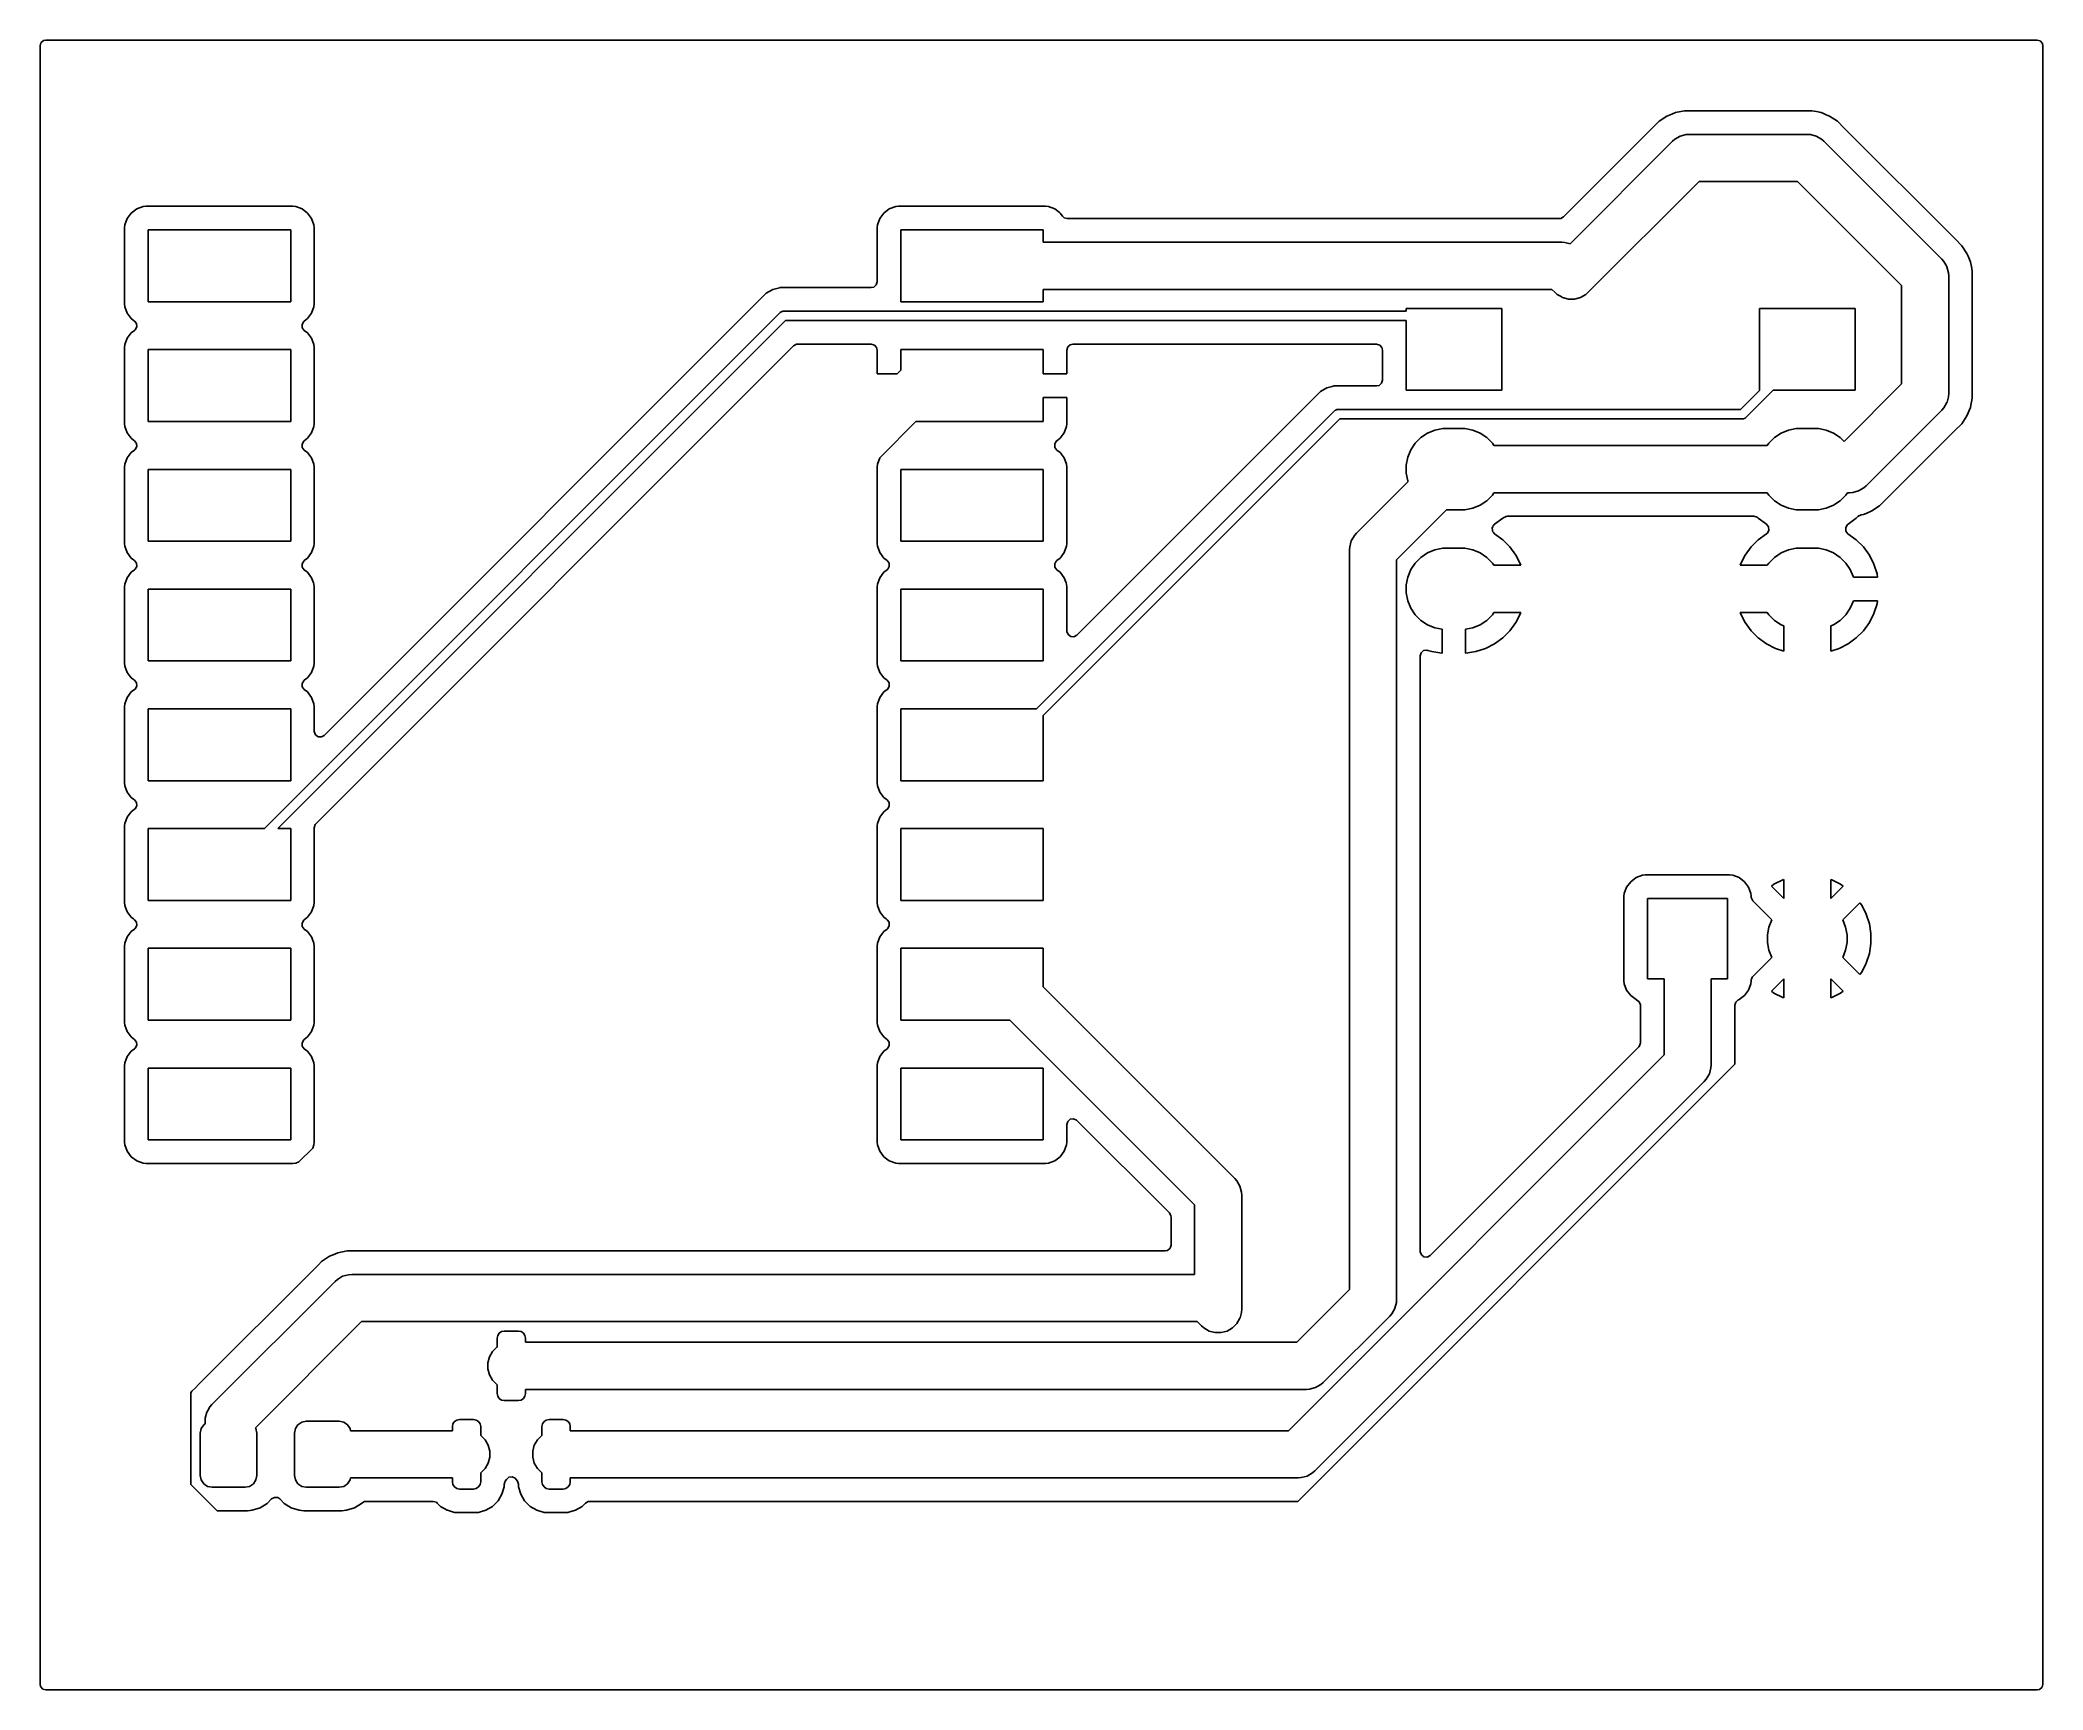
# Model space of a CAD drawing. Header units: millimetres. Extents: x 15 to 57.5, y -50 to -15.
import ezdxf

# ---------------------------------------------------------------- set-up
doc = ezdxf.new("R2010")
doc.units = ezdxf.units.MM
doc.layers.add('F.Cu', color=13, linetype='CONTINUOUS', true_color=0xc83434)

msp = doc.modelspace()

# ---------------------------------------------------------------- linework, layer by layer
at = {"layer": 'F.Cu', "linetype": 'CONTINUOUS'}
for p, q in [((15, -15.124), (15.019685, -15.056961)), ((15, -18.979135), (15, -15.124)), ((15.019685, -15.056961), (15.072489, -15.011206)), ((15.072489, -15.011206), (15.124, -15)), ((15.124, -15), (57.376, -15)), ((57.376, -15), (57.443039, -15.019685)), ((57.443039, -15.019685), (57.488794, -15.072489)), ((57.488794, -15.072489), (57.5, -15.124)), ((57.5, -15.124), (57.5, -49.876)), ((49.627743, -16.569189), (49.521085, -16.613368)), ((49.627745, -16.569188), (49.627743, -16.569189)), ((49.703164, -16.537949), (49.627745, -16.569188)), ((49.703165, -16.537948), (49.703164, -16.537949)), ((49.703167, -16.537948), (49.703165, -16.537948)), ((49.703171, -16.537946), (49.703167, -16.537948)), ((49.896456, -16.4995), (49.703171, -16.537946)), ((49.896459, -16.4995), (49.896456, -16.4995)), ((50.09354, -16.4995), (49.896459, -16.4995)), ((52.598541, -16.4995), (50.09354, -16.4995)), ((52.598544, -16.4995), (52.598541, -16.4995)), ((52.695188, -16.518724), (52.598544, -16.4995)), ((52.791828, -16.537946), (52.695188, -16.518724)), ((52.791832, -16.537948), (52.791828, -16.537946)), ((52.791836, -16.537949), (52.791832, -16.537948)), ((52.845165, -16.560038), (52.791836, -16.537949)), ((52.901315, -16.583296), (52.845165, -16.560038)), ((49.357214, -16.722863), (47.327899, -18.752181)), ((49.357222, -16.722857), (49.357214, -16.722863)), ((49.521084, -16.613369), (49.357222, -16.722857)), ((49.521085, -16.613369), (49.521084, -16.613369)), ((49.521085, -16.613368), (49.521085, -16.613369)), ((49.929752, -17.004277), (49.995, -17)), ((49.995, -17), (52.5, -17)), ((52.5, -17), (52.565248, -17.004277)), ((52.973911, -16.613366), (52.901315, -16.583296)), ((52.973916, -16.613369), (52.973911, -16.613366)), ((53.137781, -16.72286), (52.973916, -16.613369)), ((53.137785, -16.722863), (53.137781, -16.72286)), ((53.281459, -16.866537), (53.137785, -16.722863)), ((53.281479, -16.866559), (53.281459, -16.866537)), ((55.634655, -19.219735), (53.281479, -16.866559)), ((47.464956, -19.322937), (49.641446, -17.146447)), ((49.641446, -17.146447), (49.69061, -17.103331)), ((49.69061, -17.103331), (49.690619, -17.103323)), ((49.690619, -17.103323), (49.803658, -17.03806)), ((49.803658, -17.03806), (49.929737, -17.004277)), ((49.929737, -17.004277), (49.929752, -17.004277)), ((52.565248, -17.004277), (52.565263, -17.004277)), ((52.565263, -17.004277), (52.691342, -17.03806)), ((52.691342, -17.03806), (52.804381, -17.103323)), ((52.804381, -17.103323), (52.804396, -17.103338)), ((52.804396, -17.103338), (52.853553, -17.146447)), ((52.853553, -17.146447), (55.353553, -19.646447)), ((50.202107, -18), (47.851053, -20.351053)), ((52.292894, -18), (50.202107, -18)), ((54.5, -20.207106), (52.292894, -18)), ((16.935452, -18.669455), (16.849206, -18.784664)), ((16.935455, -18.669452), (16.935452, -18.669455)), ((17.050664, -18.583206), (16.935455, -18.669452)), ((17.050671, -18.583202), (17.050664, -18.583206)), ((17.185516, -18.532908), (17.050671, -18.583202)), ((17.245123, -18.526501), (17.185516, -18.532908)), ((17.245129, -18.5265), (17.245123, -18.526501)), ((20.365864, -18.5265), (17.245129, -18.5265)), ((20.365873, -18.5265), (20.365864, -18.5265)), ((20.365881, -18.5265), (20.365873, -18.5265)), ((20.365883, -18.526501), (20.365881, -18.5265)), ((20.425483, -18.532908), (20.365883, -18.526501)), ((20.560328, -18.583202), (20.425482, -18.532908)), ((20.425482, -18.532908), (20.425483, -18.532908)), ((20.560335, -18.583206), (20.560328, -18.583202)), ((20.675544, -18.669452), (20.560335, -18.583206)), ((20.675547, -18.669455), (20.675544, -18.669452)), ((20.761793, -18.784664), (20.675547, -18.669455)), ((32.905452, -18.669455), (32.819206, -18.784664)), ((32.905455, -18.669452), (32.905452, -18.669455)), ((33.020664, -18.583206), (32.905455, -18.669452)), ((33.020671, -18.583202), (33.020664, -18.583206)), ((33.155516, -18.532908), (33.020671, -18.583202)), ((33.215123, -18.526501), (33.155516, -18.532908)), ((33.215129, -18.5265), (33.215123, -18.526501)), ((36.335864, -18.5265), (33.215129, -18.5265)), ((36.335873, -18.5265), (36.335864, -18.5265)), ((36.335881, -18.5265), (36.335873, -18.5265)), ((36.335883, -18.526501), (36.335881, -18.5265)), ((36.395483, -18.532908), (36.335883, -18.526501)), ((36.530328, -18.583202), (36.395482, -18.532908)), ((36.395482, -18.532908), (36.395483, -18.532908)), ((36.530335, -18.583206), (36.530328, -18.583202)), ((36.622709, -18.652358), (36.530335, -18.583206)), ((36.645546, -18.669454), (36.622709, -18.652358)), ((36.697468, -18.738813), (36.645546, -18.669454)), ((15, -49.876), (15, -18.979135)), ((16.792501, -18.979123), (16.7925, -18.979135)), ((16.7925, -18.979135), (16.7925, -20.59887)), ((16.798908, -18.919517), (16.792501, -18.979116)), ((16.792501, -18.979116), (16.792501, -18.979123)), ((16.849202, -18.784671), (16.798908, -18.919517)), ((16.849206, -18.784664), (16.849202, -18.784671)), ((17.293, -20.551), (17.293, -19.027)), ((17.293, -19.027), (20.318, -19.027)), ((20.318, -19.027), (20.318, -20.551)), ((20.761795, -18.784668), (20.761793, -18.784664)), ((20.761796, -18.784669), (20.761795, -18.784668)), ((20.812091, -18.919517), (20.761796, -18.784669)), ((20.818499, -18.979128), (20.812091, -18.919517)), ((20.8185, -20.598873), (20.818499, -18.979128)), ((32.762501, -18.979123), (32.7625, -18.979135)), ((32.7625, -18.979135), (32.762501, -20.1265)), ((32.768908, -18.919517), (32.762501, -18.979116)), ((32.762501, -18.979116), (32.762501, -18.979123)), ((32.819202, -18.784671), (32.768908, -18.919517)), ((32.819206, -18.784664), (32.819202, -18.784671)), ((33.263, -20.551), (33.263, -19.027)), ((33.263, -19.027), (36.288, -19.027)), ((36.288, -19.027), (36.288, -19.289)), ((36.729694, -18.768815), (36.697468, -18.738813)), ((36.796733, -18.7885), (36.729694, -18.768815)), ((47.240218, -18.7885), (36.796733, -18.7885)), ((47.266576, -18.785666), (47.240218, -18.7885)), ((47.327899, -18.752181), (47.266576, -18.785666)), ((36.288, -19.289), (47.289, -19.289)), ((47.289, -19.289), (47.354248, -19.293277)), ((47.354248, -19.293277), (47.354263, -19.293277)), ((47.354263, -19.293277), (47.464956, -19.322937)), ((55.634686, -19.219764), (55.634655, -19.219735)), ((55.777136, -19.362214), (55.634686, -19.219764)), ((55.777139, -19.362218), (55.777136, -19.362214)), ((55.886628, -19.526079), (55.777139, -19.362218)), ((55.886635, -19.526092), (55.886628, -19.526079)), ((55.911575, -19.586306), (55.886635, -19.526092)), ((55.353553, -19.646447), (55.396661, -19.695603)), ((55.396661, -19.695603), (55.396677, -19.695619)), ((55.396677, -19.695619), (55.460497, -19.806158)), ((55.460497, -19.806158), (55.46194, -19.808658)), ((55.46194, -19.808658), (55.495723, -19.934737)), ((55.495723, -19.934737), (55.495723, -19.934752)), ((55.495723, -19.934752), (55.5, -20)), ((55.939961, -19.654834), (55.911575, -19.586306)), ((55.939961, -19.654835), (55.939961, -19.654834)), ((55.961008, -19.705647), (55.939961, -19.654835)), ((55.961011, -19.705654), (55.961008, -19.705647)), ((55.96205, -19.708162), (55.961011, -19.705654)), ((55.962051, -19.708165), (55.96205, -19.708162)), ((55.981275, -19.804812), (55.962051, -19.708165)), ((56.0005, -19.901456), (55.981275, -19.804812)), ((56.0005, -19.901459), (56.0005, -19.901456)), ((56.0005, -22.40146), (56.0005, -19.901459)), ((30.409282, -20.370481), (21.03018, -29.749584)), ((30.40929, -20.370475), (30.409282, -20.370481)), ((30.546209, -20.291426), (30.40929, -20.370475)), ((30.546214, -20.291423), (30.546209, -20.291426)), ((30.686985, -20.253704), (30.546214, -20.291423)), ((30.698939, -20.2505), (30.686984, -20.253703)), ((30.686984, -20.253703), (30.686985, -20.253704)), ((32.638501, -20.2505), (30.698939, -20.2505)), ((32.690013, -20.239294), (32.638501, -20.2505)), ((32.742816, -20.193539), (32.690013, -20.239294)), ((32.762501, -20.1265), (32.742816, -20.193539)), ((47.081893, -20.289), (36.288, -20.289)), ((36.288, -20.289), (36.288, -20.551)), ((47.143947, -20.351054), (47.081893, -20.289)), ((47.19312, -20.394177), (47.143947, -20.351054)), ((47.264783, -20.435551), (47.19312, -20.394177)), ((47.801881, -20.394177), (47.688842, -20.45944)), ((47.801896, -20.394161), (47.801881, -20.394177)), ((47.851053, -20.351053), (47.801896, -20.394161)), ((54.5, -22.292893), (54.5, -20.207106)), ((55.5, -20), (55.5, -22.5)), ((16.7925, -20.59887), (16.792501, -20.598876)), ((16.792501, -20.598876), (16.798908, -20.658483)), ((16.798908, -20.658483), (16.849202, -20.793328)), ((16.849202, -20.793328), (16.849206, -20.793335)), ((16.849206, -20.793335), (16.935452, -20.908544)), ((20.318, -20.551), (17.293, -20.551)), ((19.760578, -31.727), (30.707289, -20.78029)), ((20.675546, -20.908546), (20.761796, -20.793331)), ((20.761796, -20.793331), (20.812091, -20.658483)), ((20.812091, -20.658483), (20.8185, -20.598873)), ((30.707289, -20.78029), (30.722442, -20.767853)), ((30.722442, -20.767853), (30.733, -20.763479)), ((30.733, -20.763479), (30.758491, -20.752921)), ((30.758491, -20.752921), (30.778, -20.751)), ((30.778, -20.751), (43.985, -20.751)), ((36.288, -20.551), (33.263, -20.551)), ((43.985, -20.751), (43.985, -20.6975)), ((43.985, -20.6975), (46.015, -20.6975)), ((46.015, -20.6975), (46.015, -22.4275)), ((47.306158, -20.45944), (47.264783, -20.435551)), ((47.432237, -20.493223), (47.306158, -20.45944)), ((47.562763, -20.493223), (47.432237, -20.493223)), ((47.688842, -20.45944), (47.562763, -20.493223)), ((51.485, -22.4275), (51.485, -20.6975)), ((51.485, -20.6975), (53.515, -20.6975)), ((53.515, -20.6975), (53.515, -22.4275)), ((16.935452, -21.209455), (16.849206, -21.324664)), ((16.935452, -20.908544), (16.935453, -20.908544)), ((17.003832, -21.158266), (16.935452, -21.209455)), ((16.935453, -20.908544), (16.935454, -20.908546)), ((16.935454, -20.908546), (16.942072, -20.9135)), ((16.942072, -20.9135), (17.003832, -20.959734)), ((17.003832, -20.959734), (17.045702, -21.015668)), ((17.0172, -21.146682), (17.003832, -21.158266)), ((17.050686, -21.08536), (17.0172, -21.146682)), ((17.045702, -21.015668), (17.050686, -21.08536)), ((30.819421, -20.951), (20.043422, -31.727)), ((20.560313, -21.032641), (20.593798, -20.971318)), ((20.565297, -21.102333), (20.560313, -21.032641)), ((20.607166, -21.158265), (20.565297, -21.102333)), ((20.593798, -20.971318), (20.607161, -20.959738)), ((20.607161, -20.959738), (20.675546, -20.908546)), ((20.675546, -21.209454), (20.607166, -21.158265)), ((20.675548, -21.209456), (20.675546, -21.209454)), ((20.761793, -21.324664), (20.675547, -21.209456)), ((20.675547, -21.209456), (20.675548, -21.209456)), ((43.985, -20.951), (30.819421, -20.951)), ((43.985, -22.4275), (43.985, -20.951)), ((16.792501, -21.519123), (16.7925, -21.519135)), ((16.7925, -21.519135), (16.7925, -23.13887)), ((16.798908, -21.459517), (16.792501, -21.519116)), ((16.792501, -21.519116), (16.792501, -21.519123)), ((16.849202, -21.324671), (16.798908, -21.459517)), ((16.849206, -21.324664), (16.849202, -21.324671)), ((17.293, -23.091), (17.293, -21.567)), ((17.293, -21.567), (20.318, -21.567)), ((20.318, -21.567), (20.318, -23.091)), ((20.761795, -21.324668), (20.761793, -21.324664)), ((20.761796, -21.324669), (20.761795, -21.324668)), ((20.812091, -21.459517), (20.761796, -21.324669)), ((20.818499, -21.519128), (20.812091, -21.459517)), ((20.8185, -23.138873), (20.818499, -21.519128)), ((20.854813, -31.62342), (30.990416, -21.487819)), ((30.990416, -21.487819), (31.051739, -21.454334)), ((31.051739, -21.454334), (31.078097, -21.4515)), ((31.078097, -21.4515), (32.639, -21.4515)), ((32.639, -21.4515), (32.706039, -21.471185)), ((32.706039, -21.471185), (32.751794, -21.523989)), ((32.751794, -21.523989), (32.763, -21.5755)), ((32.763, -21.5755), (32.763, -22.079)), ((33.263, -21.999893), (33.263, -21.567)), ((33.263, -21.567), (36.288, -21.567)), ((36.288, -21.567), (36.288, -22.079)), ((36.788, -21.5755), (36.807685, -21.508461)), ((36.788, -22.079), (36.788, -21.5755)), ((36.807685, -21.508461), (36.860489, -21.462706)), ((36.860489, -21.462706), (36.912, -21.4515)), ((36.912, -21.4515), (43.3605, -21.4515)), ((43.3605, -21.4515), (43.427539, -21.471185)), ((43.427539, -21.471185), (43.473294, -21.523989)), ((43.473294, -21.523989), (43.4845, -21.5755)), ((43.4845, -21.5755), (43.484501, -22.213)), ((32.763, -22.079), (33.183893, -22.079)), ((33.183893, -22.079), (33.263, -21.999893)), ((36.288, -22.079), (36.788, -22.079)), ((42.168782, -22.456981), (37.00018, -27.625584)), ((42.16879, -22.456975), (42.168782, -22.456981)), ((42.305709, -22.377926), (42.16879, -22.456975)), ((42.305714, -22.377923), (42.305709, -22.377926)), ((42.419607, -22.347406), (42.305714, -22.377923)), ((42.458441, -22.337), (42.419606, -22.347405)), ((42.419606, -22.347405), (42.419607, -22.347406)), ((43.360501, -22.337), (42.458441, -22.337)), ((43.412013, -22.325794), (43.360501, -22.337)), ((43.464817, -22.280039), (43.412013, -22.325794)), ((43.484501, -22.213), (43.464817, -22.280039)), ((46.015, -22.4275), (43.985, -22.4275)), ((51.083578, -22.8375), (51.493578, -22.4275)), ((51.776422, -22.4275), (51.195711, -23.008211)), ((51.493578, -22.4275), (51.485, -22.4275)), ((53.515, -22.4275), (51.776422, -22.4275)), ((53.278898, -23.513994), (54.5, -22.292893)), ((55.5, -22.5), (55.495723, -22.565247)), ((56.0005, -22.59854), (56.0005, -22.40146)), ((36.146578, -29.187), (42.466789, -22.86679)), ((36.788, -22.579), (36.288, -22.579)), ((36.288, -22.579), (36.288, -23.091)), ((36.788, -23.138827), (36.788, -22.579)), ((42.466789, -22.86679), (42.481942, -22.854353)), ((42.481942, -22.854353), (42.4925, -22.849979)), ((42.4925, -22.849979), (42.517991, -22.839421)), ((42.517991, -22.839421), (42.5375, -22.8375)), ((42.5375, -22.8375), (51.083578, -22.8375)), ((55.353553, -22.853554), (53.751053, -24.456053)), ((55.396668, -22.804389), (55.353553, -22.853554)), ((55.396677, -22.804381), (55.396668, -22.804389)), ((55.46194, -22.691342), (55.396677, -22.804381)), ((55.464295, -22.682553), (55.46194, -22.691342)), ((55.495723, -22.565263), (55.464295, -22.682553)), ((55.495723, -22.565247), (55.495723, -22.565263)), ((55.886632, -22.973914), (55.962051, -22.791835)), ((55.962051, -22.791835), (55.963402, -22.785046)), ((55.963402, -22.785046), (56.0005, -22.59854)), ((16.7925, -23.13887), (16.792501, -23.138876)), ((16.792501, -23.138876), (16.798908, -23.198483)), ((16.798908, -23.198483), (16.849202, -23.333328)), ((16.849202, -23.333328), (16.849206, -23.333335)), ((16.849206, -23.333335), (16.935452, -23.448544)), ((20.318, -23.091), (17.293, -23.091)), ((20.675546, -23.448546), (20.761796, -23.333331)), ((20.761796, -23.333331), (20.812091, -23.198483)), ((20.812091, -23.198483), (20.8185, -23.138873)), ((33.586107, -23.091), (32.839345, -23.83776)), ((36.288, -23.091), (33.586107, -23.091)), ((42.578921, -23.0375), (36.288, -29.328421)), ((36.64519, -23.448187), (36.73135, -23.333093)), ((36.73135, -23.333093), (36.731354, -23.333086)), ((36.731354, -23.333086), (36.781596, -23.198379)), ((36.781596, -23.198379), (36.781598, -23.198372)), ((36.781598, -23.198372), (36.787999, -23.138844)), ((36.787999, -23.138844), (36.788, -23.138827)), ((51.125, -23.0375), (42.578921, -23.0375)), ((44.30125, -23.433846), (44.442242, -23.339638)), ((44.442242, -23.339638), (44.598904, -23.274747)), ((44.598904, -23.274747), (44.765215, -23.241665)), ((44.765215, -23.241665), (44.85, -23.2375)), ((44.85, -23.2375), (45.15, -23.2375)), ((45.15, -23.2375), (45.234785, -23.241665)), ((45.234785, -23.241665), (45.401096, -23.274747)), ((45.401096, -23.274747), (45.557758, -23.339638)), ((45.557758, -23.339638), (45.69875, -23.433846)), ((51.144509, -23.035579), (51.125, -23.0375)), ((51.180557, -23.020647), (51.144509, -23.035579)), ((51.195711, -23.008211), (51.180557, -23.020647)), ((51.80125, -23.433846), (51.942242, -23.339638)), ((51.942242, -23.339638), (52.098904, -23.274747)), ((52.098904, -23.274747), (52.265215, -23.241665)), ((52.265215, -23.241665), (52.35, -23.2375)), ((52.35, -23.2375), (52.65, -23.2375)), ((52.65, -23.2375), (52.734785, -23.241665)), ((52.734785, -23.241665), (52.901096, -23.274747)), ((52.901096, -23.274747), (53.057758, -23.339638)), ((53.057758, -23.339638), (53.19875, -23.433846)), ((54.181709, -24.73321), (55.637778, -23.277141)), ((55.637778, -23.277141), (55.637782, -23.277139)), ((55.637782, -23.277139), (55.777139, -23.137782)), ((55.777139, -23.137782), (55.886632, -22.973914)), ((16.935452, -23.749455), (16.849206, -23.864664)), ((16.935452, -23.448544), (16.935453, -23.448544)), ((17.003832, -23.698266), (16.935452, -23.749455)), ((16.935453, -23.448544), (16.935454, -23.448546)), ((16.935454, -23.448546), (16.984447, -23.485222)), ((16.984447, -23.485222), (17.003832, -23.499734)), ((17.003832, -23.499734), (17.045702, -23.555668)), ((17.0172, -23.686682), (17.003832, -23.698266)), ((17.050686, -23.62536), (17.0172, -23.686682)), ((17.045702, -23.555668), (17.050686, -23.62536)), ((20.560313, -23.572641), (20.593798, -23.511318)), ((20.565297, -23.642333), (20.560313, -23.572641)), ((20.607166, -23.698265), (20.565297, -23.642333)), ((20.593798, -23.511318), (20.607161, -23.499738)), ((20.607161, -23.499738), (20.675546, -23.448546)), ((20.675546, -23.749454), (20.607166, -23.698265)), ((20.675548, -23.749456), (20.675546, -23.749454)), ((20.761793, -23.864664), (20.675547, -23.749456)), ((20.675547, -23.749456), (20.675548, -23.749456)), ((36.529896, -23.572327), (36.563382, -23.511005)), ((36.53488, -23.642019), (36.529896, -23.572327)), ((36.57675, -23.697953), (36.53488, -23.642019)), ((36.563382, -23.511005), (36.576752, -23.49942)), ((36.645547, -23.749455), (36.57675, -23.697953)), ((36.576752, -23.49942), (36.645189, -23.448188)), ((36.645189, -23.448188), (36.64519, -23.448187)), ((36.731793, -23.864664), (36.645547, -23.749455)), ((44.022247, -23.851404), (44.087138, -23.694742)), ((44.087138, -23.694742), (44.181346, -23.55375)), ((44.181346, -23.55375), (44.30125, -23.433846)), ((45.69875, -23.433846), (45.818654, -23.55375)), ((45.818654, -23.55375), (45.851228, -23.6025)), ((45.851228, -23.6025), (47.5, -23.6025)), ((47.5, -23.6025), (51.648772, -23.6025)), ((51.648772, -23.6025), (51.681346, -23.55375)), ((51.681346, -23.55375), (51.80125, -23.433846)), ((53.19875, -23.433846), (53.278898, -23.513994)), ((16.792501, -24.059123), (16.7925, -24.059135)), ((16.7925, -24.059135), (16.7925, -25.67887)), ((16.798908, -23.999517), (16.792501, -24.059116)), ((16.792501, -24.059116), (16.792501, -24.059123)), ((16.849202, -23.864671), (16.798908, -23.999517)), ((16.849206, -23.864664), (16.849202, -23.864671)), ((17.293, -25.631), (17.293, -24.107)), ((17.293, -24.107), (20.318, -24.107)), ((20.318, -24.107), (20.318, -25.631)), ((20.761795, -23.864668), (20.761793, -23.864664)), ((20.761796, -23.864669), (20.761795, -23.864668)), ((20.812091, -23.999517), (20.761796, -23.864669)), ((20.818499, -24.059128), (20.812091, -23.999517)), ((20.8185, -25.678873), (20.818499, -24.059128)), ((32.762501, -24.059123), (32.7625, -24.059135)), ((32.7625, -24.059135), (32.7625, -25.67887)), ((32.768908, -23.999517), (32.762501, -24.059116)), ((32.762501, -24.059116), (32.762501, -24.059123)), ((32.819202, -23.864671), (32.768908, -23.999517)), ((32.819206, -23.864664), (32.819202, -23.864671)), ((32.839345, -23.83776), (32.819206, -23.864664)), ((33.263, -25.631), (33.263, -24.107)), ((33.263, -24.107), (36.288, -24.107)), ((36.288, -24.107), (36.288, -25.631)), ((36.731795, -23.864668), (36.731793, -23.864664)), ((36.731796, -23.864669), (36.731795, -23.864668)), ((36.782091, -23.999517), (36.731796, -23.864669)), ((36.788499, -24.059128), (36.782091, -23.999517)), ((36.7885, -25.678873), (36.788499, -24.059128)), ((43.989165, -24.017715), (44.022247, -23.851404)), ((43.989165, -24.187285), (43.989165, -24.017715)), ((44.022247, -24.353596), (43.989165, -24.187285)), ((42.931447, -25.463947), (44.027973, -24.36742)), ((44.027973, -24.36742), (44.022247, -24.353596)), ((45.851228, -24.6025), (45.818654, -24.65125)), ((47.5, -24.6025), (45.851228, -24.6025)), ((51.648772, -24.6025), (47.5, -24.6025)), ((51.681346, -24.65125), (51.648772, -24.6025)), ((53.351228, -24.6025), (53.318654, -24.65125)), ((53.3975, -24.6025), (53.351228, -24.6025)), ((53.462748, -24.598223), (53.3975, -24.6025)), ((53.462763, -24.598223), (53.462748, -24.598223)), ((53.588842, -24.56444), (53.462763, -24.598223)), ((53.701881, -24.499177), (53.588842, -24.56444)), ((53.701896, -24.499161), (53.701881, -24.499177)), ((53.751053, -24.456053), (53.701896, -24.499161)), ((44.842476, -24.96713), (43.785, -26.024606)), ((44.85, -24.9675), (44.842476, -24.96713)), ((45.15, -24.9675), (44.85, -24.9675)), ((45.234785, -24.963335), (45.15, -24.9675)), ((45.401096, -24.930253), (45.234785, -24.963335)), ((45.557758, -24.865362), (45.401096, -24.930253)), ((45.69875, -24.771154), (45.557758, -24.865362)), ((45.818654, -24.65125), (45.69875, -24.771154)), ((51.80125, -24.771154), (51.681346, -24.65125)), ((51.942242, -24.865362), (51.80125, -24.771154)), ((52.098904, -24.930253), (51.942242, -24.865362)), ((52.265215, -24.963335), (52.098904, -24.930253)), ((52.35, -24.9675), (52.265215, -24.963335)), ((52.65, -24.9675), (52.35, -24.9675)), ((52.734785, -24.963335), (52.65, -24.9675)), ((52.901096, -24.930253), (52.734785, -24.963335)), ((53.057758, -24.865362), (52.901096, -24.930253)), ((53.19875, -24.771154), (53.057758, -24.865362)), ((53.318654, -24.65125), (53.19875, -24.771154)), ((53.632031, -25.075949), (53.640993, -25.074167)), ((53.640993, -25.074167), (53.689336, -25.064551)), ((53.689336, -25.064551), (53.747735, -25.040361)), ((53.747735, -25.040361), (53.871414, -24.989132)), ((53.871414, -24.989132), (54.035282, -24.879639)), ((54.035282, -24.879639), (54.174639, -24.740282)), ((54.174639, -24.740282), (54.17464, -24.740279)), ((54.17464, -24.740279), (54.181706, -24.733214)), ((54.181706, -24.733214), (54.181709, -24.73321)), ((42.888338, -25.513103), (42.931447, -25.463947)), ((45.812008, -25.363497), (45.814806, -25.356079)), ((45.817753, -25.390395), (45.812008, -25.363497)), ((45.814128, -25.348182), (45.826962, -25.323858)), ((45.814806, -25.356079), (45.814128, -25.348182)), ((45.820107, -25.417796), (45.817753, -25.390395)), ((45.824947, -25.424072), (45.820107, -25.417796)), ((45.826603, -25.431825), (45.824947, -25.424072)), ((45.845976, -25.451345), (45.826603, -25.431825)), ((45.826962, -25.323858), (45.836671, -25.298125)), ((45.836671, -25.298125), (45.844703, -25.290236)), ((45.844703, -25.290236), (45.846734, -25.286388)), ((45.862772, -25.473126), (45.845976, -25.451345)), ((45.846734, -25.286388), (45.861722, -25.273262)), ((45.861722, -25.273262), (45.865436, -25.270502)), ((46.03924, -25.601338), (45.862772, -25.473126)), ((45.865436, -25.270502), (45.865678, -25.27038)), ((45.865678, -25.27038), (46.039563, -25.144045)), ((46.039563, -25.144045), (46.050726, -25.132881)), ((46.050726, -25.132881), (46.058034, -25.127454)), ((46.058034, -25.127454), (46.082616, -25.11839)), ((46.082616, -25.11839), (46.105612, -25.105834)), ((46.105612, -25.105834), (46.121226, -25.104155)), ((46.121226, -25.104155), (46.123589, -25.103284)), ((46.123589, -25.103284), (46.125464, -25.103699)), ((46.125464, -25.103699), (46.13197, -25.103)), ((46.13197, -25.103), (47.401459, -25.103)), ((47.401459, -25.103), (51.36803, -25.103)), ((51.36803, -25.103), (51.435069, -25.122685)), ((51.435069, -25.122685), (51.455711, -25.139319)), ((51.455711, -25.139319), (51.460437, -25.144045)), ((51.460437, -25.144045), (51.46044, -25.144047)), ((51.46044, -25.144047), (51.637226, -25.27249)), ((51.637227, -25.473126), (51.46076, -25.601338)), ((51.637226, -25.27249), (51.679892, -25.32782)), ((51.653265, -25.459228), (51.637227, -25.473126)), ((51.685871, -25.397433), (51.653265, -25.459228)), ((51.679892, -25.32782), (51.685871, -25.397433)), ((53.314128, -25.348182), (53.346734, -25.286388)), ((53.320107, -25.417796), (53.314128, -25.348182)), ((53.362772, -25.473126), (53.320107, -25.417796)), ((53.346734, -25.286388), (53.362773, -25.27249)), ((53.53924, -25.601338), (53.362772, -25.473126)), ((53.362773, -25.27249), (53.365675, -25.270381)), ((53.365675, -25.270381), (53.365678, -25.27038)), ((53.365678, -25.27038), (53.539563, -25.144045)), ((53.539563, -25.144045), (53.575007, -25.1086)), ((53.575007, -25.1086), (53.587, -25.101346)), ((53.587, -25.101346), (53.59389, -25.093117)), ((53.59389, -25.093117), (53.61511, -25.084342)), ((53.61511, -25.084342), (53.625741, -25.077913)), ((53.625741, -25.077913), (53.632031, -25.075949)), ((16.7925, -25.67887), (16.792501, -25.678876)), ((16.792501, -25.678876), (16.798908, -25.738483)), ((16.798908, -25.738483), (16.849202, -25.873328)), ((16.849202, -25.873328), (16.849206, -25.873335)), ((16.849206, -25.873335), (16.935452, -25.988544)), ((20.318, -25.631), (17.293, -25.631)), ((20.675546, -25.988546), (20.761796, -25.873331)), ((20.761796, -25.873331), (20.812091, -25.738483)), ((20.812091, -25.738483), (20.8185, -25.678873)), ((32.7625, -25.67887), (32.762501, -25.678876)), ((32.762501, -25.678876), (32.768908, -25.738483)), ((32.768908, -25.738483), (32.819202, -25.873328)), ((32.819202, -25.873328), (32.819206, -25.873335)), ((32.819206, -25.873335), (32.905452, -25.988544)), ((36.288, -25.631), (33.263, -25.631)), ((36.645546, -25.988546), (36.731796, -25.873331)), ((36.731796, -25.873331), (36.782091, -25.738483)), ((36.782091, -25.738483), (36.7885, -25.678873)), ((42.785, -25.8175), (42.789277, -25.752252)), ((42.785, -41.507894), (42.785, -25.8175)), ((42.789277, -25.752237), (42.82306, -25.626158)), ((42.789277, -25.752252), (42.789277, -25.752237)), ((42.82306, -25.626158), (42.83739, -25.601338)), ((42.83739, -25.601338), (42.888323, -25.513119)), ((42.888323, -25.513119), (42.888338, -25.513103)), ((44.30125, -25.973846), (44.442242, -25.879638)), ((44.442242, -25.879638), (44.598904, -25.814747)), ((44.598904, -25.814747), (44.765215, -25.781665)), ((44.765215, -25.781665), (44.85, -25.7775)), ((44.85, -25.7775), (45.15, -25.7775)), ((45.15, -25.7775), (45.234785, -25.781665)), ((45.234785, -25.781665), (45.401096, -25.814747)), ((45.401096, -25.814747), (45.557758, -25.879638)), ((45.557758, -25.879638), (45.69875, -25.973846)), ((46.191161, -25.753259), (46.03924, -25.601338)), ((46.317452, -25.927083), (46.191161, -25.753259)), ((51.308838, -25.753259), (51.182547, -25.927083)), ((51.460759, -25.601338), (51.308838, -25.753259)), ((51.46076, -25.601338), (51.460759, -25.601338)), ((51.80125, -25.973846), (51.942242, -25.879638)), ((51.942242, -25.879638), (52.098904, -25.814747)), ((52.098904, -25.814747), (52.265215, -25.781665)), ((52.265215, -25.781665), (52.35, -25.7775)), ((52.35, -25.7775), (52.65, -25.7775)), ((52.65, -25.7775), (52.734785, -25.781665)), ((52.734785, -25.781665), (52.901096, -25.814747)), ((52.901096, -25.814747), (53.057758, -25.879638)), ((53.057758, -25.879638), (53.19875, -25.973846)), ((53.691161, -25.753259), (53.53924, -25.601338)), ((53.817452, -25.927083), (53.691161, -25.753259)), ((16.935452, -26.289455), (16.849206, -26.404664)), ((16.935452, -25.988544), (16.935453, -25.988544)), ((17.003832, -26.238266), (16.935452, -26.289455)), ((16.935453, -25.988544), (16.935454, -25.988546)), ((16.935454, -25.988546), (16.984447, -26.025222)), ((16.984447, -26.025222), (17.003832, -26.039734)), ((17.003832, -26.039734), (17.045702, -26.095668)), ((17.0172, -26.226682), (17.003832, -26.238266)), ((17.050686, -26.16536), (17.0172, -26.226682)), ((17.045702, -26.095668), (17.050686, -26.16536)), ((20.560313, -26.112641), (20.593798, -26.051318)), ((20.565297, -26.182333), (20.560313, -26.112641)), ((20.607166, -26.238265), (20.565297, -26.182333)), ((20.593798, -26.051318), (20.607161, -26.039738)), ((20.607161, -26.039738), (20.675546, -25.988546)), ((20.675546, -26.289454), (20.607166, -26.238265)), ((20.675548, -26.289456), (20.675546, -26.289454)), ((20.761793, -26.404664), (20.675547, -26.289456)), ((20.675547, -26.289456), (20.675548, -26.289456)), ((32.905452, -26.289455), (32.819206, -26.404664)), ((32.905452, -25.988544), (32.905453, -25.988544)), ((32.973832, -26.238266), (32.905452, -26.289455)), ((32.905453, -25.988544), (32.905454, -25.988546)), ((32.905454, -25.988546), (32.954447, -26.025222)), ((32.954447, -26.025222), (32.973832, -26.039734)), ((32.973832, -26.039734), (33.015702, -26.095668)), ((32.9872, -26.226682), (32.973832, -26.238266)), ((33.020686, -26.16536), (32.9872, -26.226682)), ((33.015702, -26.095668), (33.020686, -26.16536)), ((36.530313, -26.112641), (36.563798, -26.051318)), ((36.535297, -26.182333), (36.530313, -26.112641)), ((36.577166, -26.238265), (36.535297, -26.182333)), ((36.563798, -26.051318), (36.577161, -26.039738)), ((36.577161, -26.039738), (36.645546, -25.988546)), ((36.645546, -26.289454), (36.577166, -26.238265)), ((36.645548, -26.289456), (36.645546, -26.289454)), ((36.731793, -26.404664), (36.645547, -26.289456)), ((36.645547, -26.289456), (36.645548, -26.289456)), ((43.785, -26.024606), (43.785, -41.715)), ((44.022247, -26.391404), (44.087138, -26.234742)), ((44.087138, -26.234742), (44.181346, -26.09375)), ((44.181346, -26.09375), (44.30125, -25.973846)), ((45.69875, -25.973846), (45.818654, -26.09375)), ((45.818654, -26.09375), (45.851228, -26.1425)), ((45.851228, -26.1425), (46.422786, -26.1425)), ((46.414996, -26.118524), (46.317452, -25.927083)), ((46.422786, -26.1425), (46.414996, -26.118524)), ((51.085003, -26.118524), (51.077213, -26.1425)), ((51.077213, -26.1425), (51.648772, -26.1425)), ((51.182547, -25.927083), (51.085003, -26.118524)), ((51.648772, -26.1425), (51.681346, -26.09375)), ((51.681346, -26.09375), (51.80125, -25.973846)), ((53.19875, -25.973846), (53.318654, -26.09375)), ((53.318654, -26.09375), (53.412862, -26.234742)), ((53.412862, -26.234742), (53.477753, -26.391404)), ((53.914996, -26.118524), (53.817452, -25.927083)), ((53.981389, -26.322864), (53.914996, -26.118524)), ((53.992419, -26.3925), (53.981389, -26.322864)), ((16.792501, -26.599123), (16.7925, -26.599135)), ((16.7925, -26.599135), (16.7925, -28.21887)), ((16.798908, -26.539517), (16.792501, -26.599116)), ((16.792501, -26.599116), (16.792501, -26.599123)), ((16.849202, -26.404671), (16.798908, -26.539517)), ((16.849206, -26.404664), (16.849202, -26.404671)), ((17.293, -28.171), (17.293, -26.647)), ((17.293, -26.647), (20.318, -26.647)), ((20.318, -26.647), (20.318, -28.171)), ((20.761797, -26.404671), (20.761793, -26.404664)), ((20.803506, -26.5165), (20.761797, -26.404671)), ((20.812091, -26.539517), (20.803506, -26.5165)), ((20.818499, -26.599128), (20.812091, -26.539517)), ((20.8185, -28.218873), (20.818499, -26.599128)), ((32.762501, -26.599123), (32.7625, -26.599135)), ((32.7625, -26.599135), (32.7625, -28.21887)), ((32.768908, -26.539517), (32.762501, -26.599116)), ((32.762501, -26.599116), (32.762501, -26.599123)), ((32.819202, -26.404671), (32.768908, -26.539517)), ((32.819206, -26.404664), (32.819202, -26.404671)), ((33.263, -28.171), (33.263, -26.647)), ((33.263, -26.647), (36.288, -26.647)), ((36.288, -26.647), (36.288, -28.171)), ((36.731797, -26.404671), (36.731793, -26.404664)), ((36.773506, -26.5165), (36.731797, -26.404671)), ((36.782091, -26.539517), (36.773506, -26.5165)), ((36.788497, -26.599116), (36.782091, -26.539517)), ((36.788498, -26.599123), (36.788497, -26.599116)), ((36.788499, -26.599129), (36.788498, -26.599123)), ((36.788499, -27.537903), (36.788499, -26.599129)), ((43.989165, -26.557715), (44.022247, -26.391404)), ((43.989165, -26.727285), (43.989165, -26.557715)), ((44.022247, -26.893596), (43.989165, -26.727285)), ((53.477753, -26.391404), (53.477971, -26.3925)), ((53.477971, -26.3925), (53.992419, -26.3925)), ((44.087138, -27.050258), (44.022247, -26.893596)), ((44.181346, -27.19125), (44.087138, -27.050258)), ((44.30125, -27.311154), (44.181346, -27.19125)), ((45.818654, -27.19125), (45.69875, -27.311154)), ((45.851228, -27.1425), (45.818654, -27.19125)), ((46.422786, -27.1425), (45.851228, -27.1425)), ((46.317452, -27.357916), (46.414996, -27.166475)), ((46.414996, -27.166475), (46.422786, -27.1425)), ((51.077213, -27.1425), (51.085003, -27.166475)), ((51.648772, -27.1425), (51.077213, -27.1425)), ((51.085003, -27.166475), (51.182547, -27.357916)), ((51.681346, -27.19125), (51.648772, -27.1425)), ((51.80125, -27.311154), (51.681346, -27.19125)), ((53.318654, -27.19125), (53.19875, -27.311154)), ((53.412862, -27.050258), (53.318654, -27.19125)), ((53.477753, -26.893596), (53.412862, -27.050258)), ((53.477971, -26.8925), (53.477753, -26.893596)), ((53.992419, -26.8925), (53.477971, -26.8925)), ((53.817452, -27.357916), (53.914996, -27.166475)), ((53.914996, -27.166475), (53.981389, -26.962135)), ((53.981389, -26.962135), (53.992419, -26.8925)), ((36.788815, -27.546749), (36.788499, -27.537903)), ((36.813232, -27.612213), (36.788815, -27.546749)), ((36.869165, -27.654085), (36.813232, -27.612213)), ((44.442242, -27.405362), (44.30125, -27.311154)), ((44.598904, -27.470253), (44.442242, -27.405362)), ((44.75, -27.500308), (44.598904, -27.470253)), ((44.75, -28.0075), (44.75, -27.500308)), ((45.401096, -27.470253), (45.25, -27.500308)), ((45.25, -27.500308), (45.25, -28.0075)), ((45.557758, -27.405362), (45.401096, -27.470253)), ((45.69875, -27.311154), (45.557758, -27.405362)), ((46.03924, -27.683661), (46.191161, -27.53174)), ((46.191161, -27.53174), (46.317452, -27.357916)), ((51.182547, -27.357916), (51.308838, -27.53174)), ((51.308838, -27.53174), (51.460759, -27.683661)), ((51.942242, -27.405362), (51.80125, -27.311154)), ((52, -27.429285), (51.942242, -27.405362)), ((52, -27.964024), (52, -27.429285)), ((53.057758, -27.405362), (53, -27.429285)), ((53, -27.429285), (53, -27.964024)), ((53.19875, -27.311154), (53.057758, -27.405362)), ((53.53924, -27.683661), (53.691161, -27.53174)), ((53.691161, -27.53174), (53.817452, -27.357916)), ((36.938857, -27.659069), (36.869165, -27.654085)), ((37.00018, -27.625584), (36.938857, -27.659069)), ((44.2855, -28.065), (44.305185, -27.997961)), ((44.305185, -27.997961), (44.357989, -27.952206)), ((44.357989, -27.952206), (44.427147, -27.942262)), ((44.427147, -27.942262), (44.447819, -27.947069)), ((44.447819, -27.947069), (44.530361, -27.973889)), ((44.530361, -27.973889), (44.742573, -28.0075)), ((44.742573, -28.0075), (44.75, -28.0075)), ((45.25, -28.0075), (45.257427, -28.0075)), ((45.257427, -28.0075), (45.469639, -27.973888)), ((45.469639, -27.973888), (45.469642, -27.973888)), ((45.469642, -27.973888), (45.673975, -27.907496)), ((45.673975, -27.907496), (45.865416, -27.809952)), ((45.865416, -27.809952), (46.03924, -27.683661)), ((51.460759, -27.683661), (51.634583, -27.809952)), ((51.634583, -27.809952), (51.826024, -27.907496)), ((51.826024, -27.907496), (52, -27.964024)), ((53, -27.964024), (53.173975, -27.907496)), ((53.173975, -27.907496), (53.365416, -27.809952)), ((53.365416, -27.809952), (53.53924, -27.683661)), ((16.7925, -28.21887), (16.792501, -28.218876)), ((16.792501, -28.218876), (16.798908, -28.278483)), ((16.798908, -28.278483), (16.849202, -28.413328)), ((16.849202, -28.413328), (16.849206, -28.413335)), ((16.849206, -28.413335), (16.935452, -28.528544)), ((20.318, -28.171), (17.293, -28.171)), ((20.675546, -28.528546), (20.761796, -28.413331)), ((20.761796, -28.413331), (20.812091, -28.278483)), ((20.812091, -28.278483), (20.8185, -28.218873)), ((32.7625, -28.21887), (32.762501, -28.218876)), ((32.762501, -28.218876), (32.768908, -28.278483)), ((32.768908, -28.278483), (32.819202, -28.413328)), ((32.819202, -28.413328), (32.819206, -28.413335)), ((32.819206, -28.413335), (32.905452, -28.528544)), ((36.288, -28.171), (33.263, -28.171)), ((44.2855, -40.697273), (44.2855, -28.065)), ((16.935452, -28.829455), (16.849206, -28.944664)), ((16.935452, -28.528544), (16.935453, -28.528544)), ((17.003832, -28.778266), (16.935452, -28.829455)), ((16.935453, -28.528544), (16.935454, -28.528546)), ((16.935454, -28.528546), (16.984447, -28.565222)), ((16.984447, -28.565222), (17.003832, -28.579734)), ((17.003832, -28.579734), (17.045702, -28.635668)), ((17.0172, -28.766682), (17.003832, -28.778266)), ((17.050686, -28.70536), (17.0172, -28.766682)), ((17.045702, -28.635668), (17.050686, -28.70536)), ((20.560313, -28.652641), (20.593798, -28.591318)), ((20.565297, -28.722333), (20.560313, -28.652641)), ((20.607166, -28.778265), (20.565297, -28.722333)), ((20.593798, -28.591318), (20.607161, -28.579738)), ((20.607161, -28.579738), (20.675546, -28.528546)), ((20.675546, -28.829454), (20.607166, -28.778265)), ((20.675548, -28.829456), (20.675546, -28.829454)), ((20.761793, -28.944664), (20.675547, -28.829456)), ((20.675547, -28.829456), (20.675548, -28.829456)), ((32.905452, -28.829455), (32.819206, -28.944664)), ((32.905452, -28.528544), (32.905453, -28.528544)), ((32.973832, -28.778266), (32.905452, -28.829455)), ((32.905453, -28.528544), (32.905454, -28.528546)), ((32.905454, -28.528546), (32.954447, -28.565222)), ((32.954447, -28.565222), (32.973832, -28.579734)), ((32.973832, -28.579734), (33.015702, -28.635668)), ((32.9872, -28.766682), (32.973832, -28.778266)), ((33.020686, -28.70536), (32.9872, -28.766682)), ((33.015702, -28.635668), (33.020686, -28.70536)), ((16.792501, -29.139123), (16.7925, -29.139135)), ((16.7925, -29.139135), (16.7925, -30.75887)), ((16.798908, -29.079517), (16.792501, -29.139116)), ((16.792501, -29.139116), (16.792501, -29.139123)), ((16.849202, -28.944671), (16.798908, -29.079517)), ((16.849206, -28.944664), (16.849202, -28.944671)), ((17.293, -30.711), (17.293, -29.187)), ((17.293, -29.187), (20.318, -29.187)), ((20.318, -29.187), (20.318, -30.711)), ((20.761795, -28.944668), (20.761793, -28.944664)), ((20.761796, -28.944669), (20.761795, -28.944668)), ((20.812091, -29.079517), (20.761796, -28.944669)), ((20.818497, -29.139116), (20.812091, -29.079517)), ((20.818498, -29.139123), (20.818497, -29.139116)), ((20.818499, -29.139129), (20.818498, -29.139123)), ((20.818499, -29.661903), (20.818499, -29.139129)), ((32.762501, -29.139123), (32.7625, -29.139135)), ((32.7625, -29.139135), (32.7625, -30.75887)), ((32.768908, -29.079517), (32.762501, -29.139116)), ((32.762501, -29.139116), (32.762501, -29.139123)), ((32.819202, -28.944671), (32.768908, -29.079517)), ((32.819206, -28.944664), (32.819202, -28.944671)), ((33.263, -30.711), (33.263, -29.187)), ((33.263, -29.187), (36.146578, -29.187)), ((20.818815, -29.670749), (20.818499, -29.661903)), ((20.843232, -29.736213), (20.818815, -29.670749)), ((20.899165, -29.778085), (20.843232, -29.736213)), ((21.03018, -29.749584), (20.968857, -29.783069)), ((36.288, -29.328421), (36.288, -30.711)), ((20.968857, -29.783069), (20.899165, -29.778085)), ((16.7925, -30.75887), (16.792501, -30.758876)), ((16.792501, -30.758876), (16.798908, -30.818483)), ((16.798908, -30.818483), (16.849202, -30.953328)), ((16.849202, -30.953328), (16.849206, -30.953335)), ((16.849206, -30.953335), (16.935452, -31.068544)), ((20.318, -30.711), (17.293, -30.711)), ((32.7625, -30.75887), (32.762501, -30.758876)), ((32.762501, -30.758876), (32.768908, -30.818483)), ((32.768908, -30.818483), (32.819202, -30.953328)), ((32.819202, -30.953328), (32.819206, -30.953335)), ((32.819206, -30.953335), (32.905452, -31.068544)), ((36.288, -30.711), (33.263, -30.711)), ((16.935452, -31.369455), (16.849206, -31.484664)), ((16.935452, -31.068544), (16.935453, -31.068544)), ((17.003832, -31.318266), (16.935452, -31.369455)), ((16.935453, -31.068544), (16.935454, -31.068546)), ((16.935454, -31.068546), (16.984447, -31.105222)), ((16.984447, -31.105222), (17.003832, -31.119734)), ((17.003832, -31.119734), (17.045702, -31.175668)), ((17.0172, -31.306682), (17.003832, -31.318266)), ((17.050686, -31.24536), (17.0172, -31.306682)), ((17.045702, -31.175668), (17.050686, -31.24536)), ((32.905452, -31.369455), (32.819206, -31.484664)), ((32.905452, -31.068544), (32.905453, -31.068544)), ((32.973832, -31.318266), (32.905452, -31.369455)), ((32.905453, -31.068544), (32.905454, -31.068546)), ((32.905454, -31.068546), (32.954447, -31.105222)), ((32.954447, -31.105222), (32.973832, -31.119734)), ((32.973832, -31.119734), (33.015702, -31.175668)), ((32.9872, -31.306682), (32.973832, -31.318266)), ((33.020686, -31.24536), (32.9872, -31.306682)), ((33.015702, -31.175668), (33.020686, -31.24536)), ((16.792501, -31.679123), (16.7925, -31.679135)), ((16.7925, -31.679135), (16.7925, -33.29887)), ((16.794382, -31.661618), (16.792501, -31.679123)), ((16.798908, -31.619517), (16.794382, -31.661618)), ((16.849202, -31.484671), (16.798908, -31.619517)), ((16.849206, -31.484664), (16.849202, -31.484671)), ((17.293, -33.251), (17.293, -31.727)), ((17.293, -31.727), (19.760578, -31.727)), ((20.043422, -31.727), (20.318, -31.727)), ((20.318, -31.727), (20.318, -33.251)), ((20.818499, -31.711095), (20.838184, -31.644057)), ((20.8185, -33.298873), (20.818499, -31.711095)), ((20.838184, -31.644057), (20.854813, -31.62342)), ((32.762501, -31.679123), (32.7625, -31.679135)), ((32.7625, -31.679135), (32.7625, -33.29887)), ((32.764382, -31.661618), (32.762501, -31.679123)), ((32.768908, -31.619517), (32.764382, -31.661618)), ((32.819202, -31.484671), (32.768908, -31.619517)), ((32.819206, -31.484664), (32.819202, -31.484671)), ((33.263, -33.251), (33.263, -31.727)), ((33.263, -31.727), (36.288, -31.727)), ((36.288, -31.727), (36.288, -33.251)), ((49.002516, -32.718408), (48.867671, -32.768702)), ((49.062123, -32.712001), (49.002516, -32.718408)), ((49.062129, -32.712), (49.062123, -32.712001)), ((50.857864, -32.712), (49.062129, -32.712)), ((50.857873, -32.712), (50.857864, -32.712)), ((50.857881, -32.712), (50.857873, -32.712)), ((50.857883, -32.712001), (50.857881, -32.712)), ((50.917483, -32.718408), (50.857883, -32.712001)), ((51.052328, -32.768702), (50.917482, -32.718408)), ((50.917482, -32.718408), (50.917483, -32.718408)), ((48.615908, -33.105017), (48.609501, -33.164616)), ((48.666202, -32.970171), (48.615908, -33.105017)), ((48.666206, -32.970164), (48.666202, -32.970171)), ((48.752452, -32.854955), (48.666206, -32.970164)), ((48.752455, -32.854952), (48.752452, -32.854955)), ((48.867664, -32.768706), (48.752455, -32.854952)), ((48.867671, -32.768702), (48.867664, -32.768706)), ((51.052335, -32.768706), (51.052328, -32.768702)), ((51.167544, -32.854952), (51.052335, -32.768706)), ((51.167547, -32.854955), (51.167544, -32.854952)), ((51.253793, -32.970164), (51.167547, -32.854955)), ((51.253798, -32.970173), (51.253793, -32.970164)), ((51.275926, -33.029502), (51.253798, -32.970173)), ((51.304091, -33.105017), (51.275926, -33.029502)), ((51.310499, -33.164628), (51.304091, -33.105017)), ((51.792439, -32.90788), (51.738282, -32.947227)), ((51.738282, -32.947227), (51.738282, -32.947228)), ((51.738282, -32.947228), (52, -33.208946)), ((51.981782, -32.811404), (51.792439, -32.90788)), ((52, -32.805484), (51.981782, -32.811404)), ((52, -33.208946), (52, -32.805484)), ((53.018217, -32.811404), (53, -32.805484)), ((53, -32.805484), (53, -33.208944)), ((53, -33.208944), (53.261716, -32.947228)), ((53.20755, -32.907875), (53.018217, -32.811404)), ((53.261716, -32.947228), (53.20755, -32.907875)), ((16.7925, -33.29887), (16.792501, -33.298876)), ((16.792501, -33.298876), (16.798908, -33.358483)), ((16.798908, -33.358483), (16.849202, -33.493328)), ((16.849202, -33.493328), (16.849206, -33.493335)), ((16.849206, -33.493335), (16.935452, -33.608544)), ((20.318, -33.251), (17.293, -33.251)), ((20.675546, -33.608546), (20.761796, -33.493331)), ((20.761796, -33.493331), (20.812091, -33.358483)), ((20.812091, -33.358483), (20.8185, -33.298873)), ((32.7625, -33.29887), (32.762501, -33.298876)), ((32.762501, -33.298876), (32.768908, -33.358483)), ((32.768908, -33.358483), (32.819202, -33.493328)), ((32.819202, -33.493328), (32.819206, -33.493335)), ((32.819206, -33.493335), (32.905452, -33.608544)), ((36.288, -33.251), (33.263, -33.251)), ((48.609501, -33.164616), (48.6095, -33.164635)), ((48.6095, -33.164635), (48.6095, -34.96037)), ((49.11, -34.9125), (49.11, -33.2125)), ((49.11, -33.2125), (50.81, -33.2125)), ((50.81, -33.2125), (50.81, -34.9125)), ((51.310499, -33.188515), (51.310499, -33.164628)), ((51.31333, -33.201536), (51.310499, -33.188515)), ((51.313333, -33.201549), (51.31333, -33.201536)), ((51.346818, -33.262872), (51.313333, -33.201549)), ((51.749017, -33.665071), (51.346818, -33.262872)), ((53.615269, -33.300782), (53.250981, -33.665069)), ((53.61527, -33.300782), (53.615269, -33.300782)), ((53.654624, -33.354949), (53.61527, -33.300782)), ((53.751095, -33.544282), (53.654624, -33.354949)), ((53.816757, -33.746369), (53.751095, -33.544282)), ((16.935452, -33.909455), (16.849206, -34.024664)), ((16.935452, -33.608544), (16.935453, -33.608544)), ((17.003832, -33.858266), (16.935452, -33.909455)), ((16.935453, -33.608544), (16.935454, -33.608546)), ((16.935454, -33.608546), (16.984447, -33.645222)), ((16.984447, -33.645222), (17.003832, -33.659734)), ((17.003832, -33.659734), (17.045702, -33.715668)), ((17.0172, -33.846682), (17.003832, -33.858266)), ((17.050686, -33.78536), (17.0172, -33.846682)), ((17.045702, -33.715668), (17.050686, -33.78536)), ((20.560313, -33.732641), (20.593798, -33.671318)), ((20.565297, -33.802333), (20.560313, -33.732641)), ((20.607166, -33.858265), (20.565297, -33.802333)), ((20.593798, -33.671318), (20.607161, -33.659738)), ((20.607161, -33.659738), (20.675546, -33.608546)), ((20.675546, -33.909454), (20.607166, -33.858265)), ((20.675548, -33.909456), (20.675546, -33.909454)), ((20.761793, -34.024664), (20.675547, -33.909456)), ((20.675547, -33.909456), (20.675548, -33.909456)), ((32.905452, -33.909455), (32.819206, -34.024664)), ((32.905452, -33.608544), (32.905453, -33.608544)), ((32.973832, -33.858266), (32.905452, -33.909455)), ((32.905453, -33.608544), (32.905454, -33.608546)), ((32.905454, -33.608546), (32.954447, -33.645222)), ((32.954447, -33.645222), (32.973832, -33.659734)), ((32.973832, -33.659734), (33.015702, -33.715668)), ((32.9872, -33.846682), (32.973832, -33.858266)), ((33.020686, -33.78536), (32.9872, -33.846682)), ((33.015702, -33.715668), (33.020686, -33.78536)), ((51.654093, -33.979185), (51.686601, -33.815758)), ((51.654093, -34.145815), (51.654093, -33.979185)), ((51.686601, -33.815758), (51.749017, -33.665071)), ((53.250981, -33.665069), (53.313399, -33.815758)), ((53.313399, -33.815758), (53.345907, -33.979185)), ((53.345907, -33.979185), (53.345907, -34.145815)), ((53.816757, -33.746372), (53.816757, -33.746369)), ((53.85, -33.956253), (53.816757, -33.746372)), ((53.85, -34.168746), (53.85, -33.956253)), ((16.792501, -34.219123), (16.7925, -34.219135)), ((16.7925, -34.219135), (16.7925, -35.83887)), ((16.798908, -34.159517), (16.792501, -34.219116)), ((16.792501, -34.219116), (16.792501, -34.219123)), ((16.849202, -34.024671), (16.798908, -34.159517)), ((16.849206, -34.024664), (16.849202, -34.024671)), ((17.293, -35.791), (17.293, -34.267)), ((17.293, -34.267), (20.318, -34.267)), ((20.318, -34.267), (20.318, -35.791)), ((20.761797, -34.024671), (20.761793, -34.024664)), ((20.775906, -34.062501), (20.761797, -34.024671)), ((20.812091, -34.159517), (20.775906, -34.062501)), ((20.818499, -34.219128), (20.812091, -34.159517)), ((20.8185, -35.838873), (20.818499, -34.219128)), ((32.762501, -34.219123), (32.7625, -34.219135)), ((32.7625, -34.219135), (32.7625, -35.83887)), ((32.768908, -34.159517), (32.762501, -34.219116)), ((32.762501, -34.219116), (32.762501, -34.219123)), ((32.819202, -34.024671), (32.768908, -34.159517)), ((32.819206, -34.024664), (32.819202, -34.024671)), ((33.263, -35.791), (33.263, -34.267)), ((33.263, -34.267), (36.288, -34.267)), ((36.288, -34.267), (36.288, -35.083893)), ((51.686601, -34.309242), (51.654093, -34.145815)), ((51.749016, -34.459927), (51.686601, -34.309242)), ((53.313399, -34.309242), (53.250982, -34.459929)), ((53.345907, -34.145815), (53.313399, -34.309242)), ((53.751095, -34.580717), (53.816757, -34.37863)), ((53.816757, -34.378627), (53.85, -34.168746)), ((53.816757, -34.37863), (53.816757, -34.378627)), ((51.346818, -34.862126), (51.749016, -34.459927)), ((53.250982, -34.459929), (53.61527, -34.824217)), ((53.61527, -34.824216), (53.654622, -34.770054)), ((53.61527, -34.824217), (53.61527, -34.824216)), ((53.654622, -34.770054), (53.751095, -34.580717)), ((36.288, -35.083893), (40.353553, -39.149446)), ((48.6095, -34.96037), (48.609501, -34.960376)), ((48.609501, -34.960376), (48.615908, -35.019983)), ((48.615908, -35.019983), (48.666202, -35.154828)), ((48.666202, -35.154828), (48.666206, -35.154835)), ((48.666206, -35.154835), (48.752452, -35.270044)), ((48.752452, -35.270044), (48.752455, -35.270047)), ((48.752455, -35.270047), (48.867665, -35.356294)), ((49.46, -34.9125), (49.11, -34.9125)), ((49.46, -36.529949), (49.46, -34.9125)), ((50.81, -34.9125), (50.46, -34.9125)), ((50.46, -34.9125), (50.46, -36.737056)), ((51.052331, -35.356296), (51.167546, -35.270046)), ((51.167546, -35.270046), (51.253796, -35.154831)), ((51.253796, -35.154831), (51.304091, -35.019983)), ((51.304091, -35.019983), (51.3105, -34.960373)), ((51.310499, -34.936479), (51.31333, -34.923463)), ((51.3105, -34.960373), (51.310499, -34.936479)), ((51.31333, -34.923463), (51.32394, -34.904025)), ((51.32394, -34.904025), (51.330179, -34.882775)), ((51.330179, -34.882775), (51.346803, -34.862143)), ((51.346803, -34.862143), (51.346808, -34.862136)), ((51.346808, -34.862136), (51.346811, -34.862134)), ((51.346811, -34.862134), (51.346818, -34.862126)), ((52, -34.916051), (51.738282, -35.177769)), ((51.738282, -35.177769), (51.738282, -35.17777)), ((51.738282, -35.17777), (51.792449, -35.217124)), ((51.792449, -35.217124), (51.981782, -35.313595)), ((52, -35.319514), (52, -34.916051)), ((53.261717, -35.17777), (53, -34.916053)), ((53, -34.916053), (53, -35.319514)), ((53.018217, -35.313595), (53.207554, -35.217122)), ((53.207554, -35.217122), (53.261716, -35.17777)), ((53.261716, -35.17777), (53.261717, -35.17777)), ((48.867665, -35.356294), (48.867667, -35.356294)), ((48.867667, -35.356294), (48.867669, -35.356296)), ((48.867669, -35.356296), (48.87883, -35.360458)), ((48.87883, -35.360458), (48.934764, -35.402326)), ((48.934764, -35.402326), (48.959184, -35.467789)), ((48.959184, -35.467789), (48.9595, -35.476641)), ((48.9595, -35.476641), (48.9595, -36.271273)), ((50.9605, -35.476641), (50.980185, -35.409602)), ((50.9605, -36.726505), (50.9605, -35.476641)), ((50.980185, -35.409602), (51.032989, -35.363847)), ((51.032989, -35.363847), (51.041149, -35.360466)), ((51.041149, -35.360466), (51.052331, -35.356296)), ((51.981782, -35.313595), (52, -35.319514)), ((53, -35.319514), (53.018217, -35.313595)), ((16.7925, -35.83887), (16.792501, -35.838876)), ((16.792501, -35.838876), (16.798908, -35.898483)), ((16.798908, -35.898483), (16.849202, -36.033328)), ((16.849202, -36.033328), (16.849206, -36.033335)), ((16.849206, -36.033335), (16.935452, -36.148544)), ((20.318, -35.791), (17.293, -35.791)), ((20.675546, -36.148546), (20.761796, -36.033331)), ((20.761796, -36.033331), (20.812091, -35.898483)), ((20.812091, -35.898483), (20.8185, -35.838873)), ((32.7625, -35.83887), (32.762501, -35.838876)), ((32.762501, -35.838876), (32.768908, -35.898483)), ((32.768908, -35.898483), (32.819202, -36.033328)), ((32.819202, -36.033328), (32.819206, -36.033335)), ((32.819206, -36.033335), (32.905452, -36.148544)), ((35.580894, -35.791), (33.263, -35.791)), ((39.5, -39.710106), (35.580894, -35.791)), ((16.935452, -36.449455), (16.849206, -36.564664)), ((16.935452, -36.148544), (16.935453, -36.148544)), ((17.003832, -36.398266), (16.935452, -36.449455)), ((16.935453, -36.148544), (16.935454, -36.148546)), ((16.935454, -36.148546), (16.984447, -36.185222)), ((16.984447, -36.185222), (17.003832, -36.199734)), ((17.003832, -36.199734), (17.045702, -36.255668)), ((17.0172, -36.386682), (17.003832, -36.398266)), ((17.050686, -36.32536), (17.0172, -36.386682)), ((17.045702, -36.255668), (17.050686, -36.32536)), ((20.560313, -36.272641), (20.593798, -36.211318)), ((20.565297, -36.342333), (20.560313, -36.272641)), ((20.607166, -36.398265), (20.565297, -36.342333)), ((20.593798, -36.211318), (20.607161, -36.199738)), ((20.607161, -36.199738), (20.675546, -36.148546)), ((20.675546, -36.449454), (20.607166, -36.398265)), ((20.675548, -36.449456), (20.675546, -36.449454)), ((20.761793, -36.564664), (20.675547, -36.449456)), ((20.675547, -36.449456), (20.675548, -36.449456)), ((32.905452, -36.449455), (32.819206, -36.564664)), ((32.905452, -36.148544), (32.905453, -36.148544)), ((32.973832, -36.398266), (32.905452, -36.449455)), ((32.905453, -36.148544), (32.905454, -36.148546)), ((32.905454, -36.148546), (32.954447, -36.185222)), ((32.954447, -36.185222), (32.973832, -36.199734)), ((32.973832, -36.199734), (33.015702, -36.255668)), ((32.9872, -36.386682), (32.973832, -36.398266)), ((33.020686, -36.32536), (32.9872, -36.386682)), ((33.015702, -36.255668), (33.020686, -36.32536)), ((41.48995, -44.5), (49.46, -36.529949)), ((48.923181, -36.358954), (44.497181, -40.784954)), ((48.939815, -36.338312), (48.923181, -36.358954)), ((48.9595, -36.271273), (48.939815, -36.338312)), ((16.792501, -36.759123), (16.7925, -36.759135)), ((16.7925, -36.759135), (16.7925, -38.37887)), ((16.798908, -36.699517), (16.792501, -36.759116)), ((16.792501, -36.759116), (16.792501, -36.759123)), ((16.849202, -36.564671), (16.798908, -36.699517)), ((16.849206, -36.564664), (16.849202, -36.564671)), ((17.293, -38.331), (17.293, -36.807)), ((17.293, -36.807), (20.318, -36.807)), ((20.318, -36.807), (20.318, -38.331)), ((20.761795, -36.564668), (20.761793, -36.564664)), ((20.761796, -36.564669), (20.761795, -36.564668)), ((20.812091, -36.699517), (20.761796, -36.564669)), ((20.818499, -36.759128), (20.812091, -36.699517)), ((20.8185, -38.378873), (20.818499, -36.759128)), ((32.762501, -36.759123), (32.7625, -36.759135)), ((32.7625, -36.759135), (32.7625, -38.37887)), ((32.768908, -36.699517), (32.762501, -36.759116)), ((32.762501, -36.759116), (32.762501, -36.759123)), ((32.819202, -36.564671), (32.768908, -36.699517)), ((32.819206, -36.564664), (32.819202, -36.564671)), ((33.263, -38.331), (33.263, -36.807)), ((33.263, -36.807), (36.288, -36.807)), ((36.288, -36.807), (36.288, -38.331)), ((41.686506, -46.0005), (50.9605, -36.726505)), ((50.42194, -36.928398), (50.356677, -37.041437)), ((50.455723, -36.802319), (50.42194, -36.928398)), ((50.46, -36.737056), (50.455723, -36.802303)), ((50.455723, -36.802303), (50.455723, -36.802319)), ((50.313553, -37.09061), (42.050609, -45.353553)), ((50.356668, -37.041445), (50.313553, -37.09061)), ((50.356677, -37.041437), (50.356668, -37.041445)), ((36.788499, -38.00578), (36.808183, -37.938743)), ((36.7885, -38.378873), (36.788499, -38.00578)), ((36.808183, -37.938743), (36.860987, -37.892988)), ((36.860987, -37.892988), (36.930146, -37.883044)), ((36.930146, -37.883044), (36.993701, -37.912069)), ((36.993701, -37.912069), (37.00018, -37.918101)), ((37.00018, -37.918101), (38.963181, -39.881101)), ((16.7925, -38.37887), (16.792501, -38.378876)), ((16.792501, -38.378876), (16.798908, -38.438483)), ((16.798908, -38.438483), (16.849202, -38.573328)), ((16.849202, -38.573328), (16.849206, -38.573335)), ((16.849206, -38.573335), (16.935452, -38.688544)), ((20.318, -38.331), (17.293, -38.331)), ((20.492975, -38.799917), (20.786917, -38.505975)), ((20.786917, -38.505975), (20.812091, -38.438483)), ((20.812091, -38.438483), (20.8185, -38.378873)), ((32.7625, -38.37887), (32.762501, -38.378876)), ((32.762501, -38.378876), (32.768908, -38.438483)), ((32.768908, -38.438483), (32.819202, -38.573328)), ((32.819202, -38.573328), (32.819206, -38.573335)), ((32.819206, -38.573335), (32.905452, -38.688544)), ((36.288, -38.331), (33.263, -38.331)), ((36.645546, -38.688546), (36.731796, -38.573331)), ((36.731796, -38.573331), (36.782091, -38.438483)), ((36.782091, -38.438483), (36.7885, -38.378873)), ((16.935452, -38.688544), (16.935455, -38.688547)), ((16.935455, -38.688547), (17.050664, -38.774793)), ((17.050664, -38.774793), (17.050671, -38.774797)), ((17.050671, -38.774797), (17.185517, -38.825091)), ((17.185517, -38.825091), (17.185516, -38.825091)), ((17.185516, -38.825091), (17.192444, -38.825835)), ((17.192444, -38.825835), (17.245127, -38.8315)), ((17.245127, -38.8315), (20.365872, -38.831499)), ((20.365872, -38.831499), (20.425483, -38.825091)), ((20.425483, -38.825091), (20.492975, -38.799917)), ((32.905452, -38.688544), (32.905455, -38.688547)), ((32.905455, -38.688547), (33.020664, -38.774793)), ((33.020664, -38.774793), (33.020671, -38.774797)), ((33.020671, -38.774797), (33.155517, -38.825091)), ((33.155517, -38.825091), (33.155516, -38.825091)), ((33.155516, -38.825091), (33.162444, -38.825835)), ((33.162444, -38.825835), (33.215127, -38.8315)), ((33.215127, -38.8315), (36.335872, -38.831499)), ((36.335872, -38.831499), (36.395483, -38.825091)), ((36.395483, -38.825091), (36.530331, -38.774796)), ((36.530331, -38.774796), (36.645546, -38.688546)), ((40.353553, -39.149446), (40.396668, -39.19861)), ((40.396668, -39.19861), (40.396677, -39.198619)), ((40.396677, -39.198619), (40.46194, -39.311658)), ((40.46194, -39.311658), (40.495723, -39.437737)), ((40.495723, -39.437737), (40.495723, -39.437752)), ((40.495723, -39.437752), (40.5, -39.503)), ((40.5, -39.503), (40.5, -41.925)), ((38.963181, -39.881101), (38.996666, -39.942424)), ((38.996666, -39.942424), (38.9995, -39.968782)), ((39.5, -41.1875), (39.5, -39.710106)), ((38.9995, -39.968782), (38.9995, -40.563)), ((21.221815, -40.766392), (21.138589, -40.800866)), ((21.267334, -40.747538), (21.221815, -40.766392)), ((21.320661, -40.725449), (21.267334, -40.747537)), ((21.267334, -40.747537), (21.267334, -40.747538)), ((21.320667, -40.725447), (21.320661, -40.725449)), ((21.417312, -40.706224), (21.320667, -40.725447)), ((21.513955, -40.687), (21.417312, -40.706224)), ((38.8755, -40.687), (21.513955, -40.687)), ((38.927011, -40.675794), (38.8755, -40.687)), ((38.979815, -40.630039), (38.927011, -40.675794)), ((38.9995, -40.563), (38.979815, -40.630039)), ((44.285816, -40.706119), (44.2855, -40.697273)), ((44.310233, -40.771583), (44.285816, -40.706119)), ((44.366166, -40.813455), (44.310233, -40.771583)), ((44.497181, -40.784954), (44.435858, -40.818439)), ((20.835358, -41.049721), (18.362221, -43.522858)), ((20.835361, -41.049718), (20.835358, -41.049721)), ((20.90504, -40.980038), (20.835361, -41.049718)), ((20.974719, -40.910359), (20.90504, -40.980038)), ((21.138579, -40.800871), (20.974719, -40.910359)), ((21.138589, -40.800866), (21.138579, -40.800871)), ((21.421158, -41.22556), (21.547237, -41.191777)), ((21.547237, -41.191777), (21.547252, -41.191777)), ((21.547252, -41.191777), (21.6125, -41.1875)), ((21.6125, -41.1875), (39.5, -41.1875)), ((44.435858, -40.818439), (44.366166, -40.813455)), ((18.646447, -43.946447), (21.258947, -41.333947)), ((21.258947, -41.333947), (21.308103, -41.290838)), ((21.308103, -41.290838), (21.308119, -41.290823)), ((21.308119, -41.290823), (21.421158, -41.22556)), ((41.667894, -42.625), (42.785, -41.507894)), ((40.495723, -41.990263), (40.463999, -42.108658)), ((40.5, -41.925), (40.495723, -41.990247)), ((40.495723, -41.990247), (40.495723, -41.990263)), ((43.638553, -42.068553), (42.228553, -43.478553)), ((43.681668, -42.019389), (43.638553, -42.068553)), ((43.681677, -42.019381), (43.681668, -42.019389)), ((43.74694, -41.906342), (43.681677, -42.019381)), ((43.747749, -41.903323), (43.74694, -41.906342)), ((43.780723, -41.780263), (43.747749, -41.903323)), ((43.785, -41.715), (43.780723, -41.780247)), ((43.780723, -41.780247), (43.780723, -41.780263)), ((21.819606, -42.1875), (19.569677, -44.437428)), ((39.555393, -42.1875), (21.819606, -42.1875)), ((24.7, -42.5375), (24.711418, -42.480097)), ((24.711418, -42.480097), (24.743934, -42.431434)), ((24.743934, -42.431434), (24.792597, -42.398918)), ((24.792597, -42.398918), (24.85, -42.3875)), ((24.85, -42.3875), (25.15, -42.3875)), ((25.15, -42.3875), (25.207403, -42.398918)), ((25.207403, -42.398918), (25.256066, -42.431434)), ((25.256066, -42.431434), (25.288582, -42.480097)), ((25.288582, -42.480097), (25.3, -42.5375)), ((39.646447, -42.278554), (39.555393, -42.1875)), ((39.695603, -42.321661), (39.646447, -42.278554)), ((39.695619, -42.321677), (39.695603, -42.321661)), ((39.808658, -42.38694), (39.695619, -42.321677)), ((39.835301, -42.394079), (39.808658, -42.38694)), ((39.934737, -42.420723), (39.835301, -42.394079)), ((40.065263, -42.420723), (39.934737, -42.420723)), ((40.191342, -42.38694), (40.065263, -42.420723)), ((40.304381, -42.321677), (40.191342, -42.38694)), ((40.396677, -42.229381), (40.304381, -42.321677)), ((40.46194, -42.116342), (40.396677, -42.229381)), ((40.463999, -42.108658), (40.46194, -42.116342)), ((24.53806, -42.933658), (24.603323, -42.820619)), ((24.603323, -42.820619), (24.695619, -42.728323)), ((24.695619, -42.728323), (24.7, -42.725793)), ((24.7, -42.725793), (24.7, -42.5375)), ((25.3, -42.5375), (25.3, -42.625)), ((25.3, -42.625), (41.667894, -42.625)), ((24.504278, -43.059737), (24.53806, -42.933658)), ((24.504278, -43.190263), (24.504278, -43.059737)), ((24.53806, -43.316342), (24.504278, -43.190263)), ((24.603323, -43.429381), (24.53806, -43.316342)), ((18.222859, -43.662219), (18.2, -43.69643)), ((18.2, -43.69643), (18.2, -45.643323)), ((18.29726, -43.587819), (18.222859, -43.662219)), ((18.362218, -43.522861), (18.29726, -43.587819)), ((18.362221, -43.522858), (18.362218, -43.522861)), ((24.695619, -43.521677), (24.603323, -43.429381)), ((24.7, -43.524206), (24.695619, -43.521677)), ((24.7, -43.7125), (24.7, -43.524206)), ((24.711418, -43.769903), (24.7, -43.7125)), ((24.743934, -43.818566), (24.711418, -43.769903)), ((25.288582, -43.769903), (25.256066, -43.818566)), ((25.3, -43.7125), (25.288582, -43.769903)), ((41.875, -43.625), (25.3, -43.625)), ((25.3, -43.625), (25.3, -43.7125)), ((41.940248, -43.620723), (41.875, -43.625)), ((41.940263, -43.620723), (41.940248, -43.620723)), ((42.066342, -43.58694), (41.940263, -43.620723)), ((42.179381, -43.521677), (42.066342, -43.58694)), ((42.179396, -43.521661), (42.179381, -43.521677)), ((42.228553, -43.478553), (42.179396, -43.521661)), ((18.504277, -44.234737), (18.53806, -44.108658)), ((18.53806, -44.108658), (18.549624, -44.088629)), ((18.549624, -44.088629), (18.603323, -43.995619)), ((18.603323, -43.995619), (18.603338, -43.995603)), ((18.603338, -43.995603), (18.646447, -43.946447)), ((24.792597, -43.851082), (24.743934, -43.818566)), ((24.85, -43.8625), (24.792597, -43.851082)), ((25.15, -43.8625), (24.85, -43.8625)), ((25.207403, -43.851082), (25.15, -43.8625)), ((25.256066, -43.818566), (25.207403, -43.851082)), ((18.4, -44.55), (18.41903, -44.454329)), ((18.4, -45.45), (18.4, -44.55)), ((18.41903, -44.454329), (18.473223, -44.373223)), ((18.473223, -44.373223), (18.5, -44.355331)), ((18.5, -44.3), (18.504277, -44.234752)), ((18.5, -44.355331), (18.5, -44.3)), ((18.504277, -44.234752), (18.504277, -44.234737)), ((19.569677, -44.437428), (19.58097, -44.454329)), ((19.58097, -44.454329), (19.6, -44.55)), ((19.6, -44.55), (19.6, -45.45)), ((20.4, -44.55), (20.41903, -44.454329)), ((20.4, -45.45), (20.4, -44.55)), ((20.41903, -44.454329), (20.473223, -44.373223)), ((20.473223, -44.373223), (20.554329, -44.31903)), ((20.554329, -44.31903), (20.65, -44.3)), ((20.65, -44.3), (21.35, -44.3)), ((21.35, -44.3), (21.445671, -44.31903)), ((21.445671, -44.31903), (21.526777, -44.373223)), ((21.526777, -44.373223), (21.58097, -44.454329)), ((21.58097, -44.454329), (21.590054, -44.5)), ((21.590054, -44.5), (23.75, -44.5)), ((23.75, -44.4125), (23.761418, -44.355097)), ((23.75, -44.5), (23.75, -44.4125)), ((23.761418, -44.355097), (23.793934, -44.306434)), ((23.793934, -44.306434), (23.842597, -44.273918)), ((23.842597, -44.273918), (23.9, -44.2625)), ((23.9, -44.2625), (24.2, -44.2625)), ((24.2, -44.2625), (24.257403, -44.273918)), ((24.257403, -44.273918), (24.306066, -44.306434)), ((24.306066, -44.306434), (24.338582, -44.355097)), ((24.338582, -44.355097), (24.35, -44.4125)), ((24.35, -44.4125), (24.35, -44.600793)), ((24.35, -44.600793), (24.354381, -44.603323)), ((24.354381, -44.603323), (24.446677, -44.695619)), ((25.553323, -44.695619), (25.645619, -44.603323)), ((25.645619, -44.603323), (25.65, -44.600793)), ((25.65, -44.4125), (25.661418, -44.355097)), ((25.65, -44.600793), (25.65, -44.4125)), ((25.661418, -44.355097), (25.693934, -44.306434)), ((25.693934, -44.306434), (25.742597, -44.273918)), ((25.742597, -44.273918), (25.8, -44.2625)), ((25.8, -44.2625), (26.1, -44.2625)), ((26.1, -44.2625), (26.157403, -44.273918)), ((26.157403, -44.273918), (26.206066, -44.306434)), ((26.206066, -44.306434), (26.238582, -44.355097)), ((26.238582, -44.355097), (26.25, -44.4125)), ((26.25, -44.4125), (26.25, -44.5)), ((26.25, -44.5), (41.48995, -44.5)), ((24.446677, -44.695619), (24.51194, -44.808658)), ((24.51194, -44.808658), (24.545722, -44.934737)), ((24.545722, -44.934737), (24.545722, -45.065263)), ((25.454278, -44.934737), (25.48806, -44.808658)), ((25.454278, -45.065263), (25.454278, -44.934737)), ((25.48806, -44.808658), (25.553323, -44.695619)), ((18.41903, -45.545671), (18.4, -45.45)), ((19.6, -45.45), (19.58097, -45.545671)), ((20.41903, -45.545671), (20.4, -45.45)), ((24.354381, -45.396677), (24.35, -45.399206)), ((24.35, -45.399206), (24.35, -45.5875)), ((24.446677, -45.304381), (24.354381, -45.396677)), ((24.51194, -45.191342), (24.446677, -45.304381)), ((24.545722, -45.065263), (24.51194, -45.191342)), ((25.48806, -45.191342), (25.454278, -45.065263)), ((25.553323, -45.304381), (25.48806, -45.191342)), ((25.645619, -45.396677), (25.553323, -45.304381)), ((25.65, -45.399206), (25.645619, -45.396677)), ((25.65, -45.5875), (25.65, -45.399206)), ((41.888398, -45.46194), (41.762319, -45.495723)), ((42.001437, -45.396677), (41.888398, -45.46194)), ((42.001452, -45.396661), (42.001437, -45.396677)), ((42.050609, -45.353553), (42.001452, -45.396661)), ((18.2, -45.643323), (18.757176, -46.200499)), ((18.473223, -45.626777), (18.41903, -45.545671)), ((18.554329, -45.68097), (18.473223, -45.626777)), ((18.65, -45.7), (18.554329, -45.68097)), ((19.35, -45.7), (18.65, -45.7)), ((19.445671, -45.68097), (19.35, -45.7)), ((19.526777, -45.626777), (19.445671, -45.68097)), ((19.58097, -45.545671), (19.526777, -45.626777)), ((20.473223, -45.626777), (20.41903, -45.545671)), ((20.554329, -45.68097), (20.473223, -45.626777)), ((20.65, -45.7), (20.554329, -45.68097)), ((21.35, -45.7), (20.65, -45.7)), ((21.445671, -45.68097), (21.35, -45.7)), ((21.526777, -45.626777), (21.445671, -45.68097)), ((21.58097, -45.545671), (21.526777, -45.626777)), ((21.590054, -45.5), (21.58097, -45.545671)), ((23.75, -45.5), (21.590054, -45.5)), ((23.75, -45.5875), (23.75, -45.5)), ((23.761418, -45.644903), (23.75, -45.5875)), ((23.793934, -45.693566), (23.761418, -45.644903)), ((23.842597, -45.726082), (23.793934, -45.693566)), ((23.9, -45.7375), (23.842597, -45.726082)), ((24.2, -45.7375), (23.9, -45.7375)), ((24.257403, -45.726082), (24.2, -45.7375)), ((24.306066, -45.693566), (24.257403, -45.726082)), ((24.338582, -45.644903), (24.306066, -45.693566)), ((24.35, -45.5875), (24.338582, -45.644903)), ((24.718081, -45.989365), (24.801744, -45.847898)), ((24.801744, -45.847898), (24.847598, -45.690069)), ((24.847598, -45.690069), (24.8505, -45.653194)), ((24.8505, -45.640434), (24.855828, -45.622288)), ((24.8505, -45.653194), (24.8505, -45.640434)), ((24.855828, -45.622288), (24.856166, -45.60338)), ((24.856166, -45.60338), (24.869665, -45.575164)), ((24.869665, -45.575164), (24.870185, -45.573395)), ((24.870185, -45.573395), (24.871398, -45.571543)), ((24.871398, -45.571543), (24.896898, -45.53338)), ((24.896898, -45.53338), (24.950511, -45.488575)), ((24.950511, -45.488575), (25.019836, -45.479868)), ((25.019836, -45.479868), (25.082863, -45.510023)), ((25.082863, -45.510023), (25.103102, -45.53338)), ((25.103102, -45.53338), (25.128602, -45.571543)), ((25.128602, -45.571543), (25.14948, -45.63822)), ((25.14948, -45.63822), (25.1495, -45.640434)), ((25.1495, -45.640434), (25.1495, -45.653201)), ((25.1495, -45.653201), (25.152401, -45.690067)), ((25.152401, -45.690067), (25.152402, -45.690073)), ((25.152402, -45.690073), (25.198254, -45.847893)), ((25.198254, -45.847893), (25.198255, -45.847896)), ((25.198255, -45.847896), (25.281917, -45.989362)), ((25.661418, -45.644903), (25.65, -45.5875)), ((25.693934, -45.693566), (25.661418, -45.644903)), ((25.742597, -45.726082), (25.693934, -45.693566)), ((25.8, -45.7375), (25.742597, -45.726082)), ((26.1, -45.7375), (25.8, -45.7375)), ((26.157403, -45.726082), (26.1, -45.7375)), ((26.206066, -45.693566), (26.157403, -45.726082)), ((26.238582, -45.644903), (26.206066, -45.693566)), ((26.25, -45.5875), (26.238582, -45.644903)), ((41.697056, -45.5), (26.25, -45.5)), ((26.25, -45.5), (26.25, -45.5875)), ((41.762304, -45.495723), (41.697056, -45.5)), ((41.762319, -45.495723), (41.762304, -45.495723)), ((18.757176, -46.200499), (19.400008, -46.200499)), ((19.400008, -46.200499), (19.400016, -46.200498)), ((19.400016, -46.200498), (19.400019, -46.200498)), ((19.400019, -46.200498), (19.456302, -46.194748)), ((19.456302, -46.194748), (19.502797, -46.189999)), ((19.502797, -46.189999), (19.669334, -46.134814)), ((19.669334, -46.134814), (19.818656, -46.042712)), ((19.818656, -46.042712), (19.912319, -45.949049)), ((19.912319, -45.949049), (19.973642, -45.915564)), ((19.973642, -45.915564), (20.043334, -45.920548)), ((20.043334, -45.920548), (20.087681, -45.949049)), ((20.087681, -45.949049), (20.181344, -46.042712)), ((20.181344, -46.042712), (20.330666, -46.134814)), ((20.330666, -46.134814), (20.497203, -46.189999)), ((20.497203, -46.189999), (20.599991, -46.2005)), ((20.599991, -46.2005), (21.400008, -46.200499)), ((21.400008, -46.200499), (21.400016, -46.200498)), ((21.400016, -46.200498), (21.400019, -46.200498)), ((21.400019, -46.200498), (21.456302, -46.194748)), ((21.456302, -46.194748), (21.502797, -46.189999)), ((21.502797, -46.189999), (21.669334, -46.134814)), ((21.669334, -46.134814), (21.818656, -46.042712)), ((21.818656, -46.042712), (21.824549, -46.036819)), ((21.824549, -46.036819), (21.885872, -46.003334)), ((21.885872, -46.003334), (21.91223, -46.0005)), ((21.91223, -46.0005), (23.341692, -46.0005)), ((23.341692, -46.0005), (23.408731, -46.020185)), ((23.408731, -46.020185), (23.429368, -46.036814)), ((23.429368, -46.036814), (23.498135, -46.105581)), ((23.498135, -46.105581), (23.639602, -46.189244)), ((23.639602, -46.189244), (23.642201, -46.189999)), ((23.642201, -46.189999), (23.797426, -46.235097)), ((23.797426, -46.235097), (23.797429, -46.235097)), ((23.797429, -46.235097), (23.797431, -46.235098)), ((23.797431, -46.235098), (23.834306, -46.238)), ((23.834306, -46.238), (23.834314, -46.238)), ((23.834314, -46.238), (24.265686, -46.238)), ((24.265686, -46.238), (24.265694, -46.238)), ((24.265694, -46.238), (24.302569, -46.235098)), ((24.302569, -46.235098), (24.302571, -46.235097)), ((24.302571, -46.235097), (24.302573, -46.235097)), ((24.302573, -46.235097), (24.344191, -46.223005)), ((24.344191, -46.223005), (24.460398, -46.189244)), ((24.460398, -46.189244), (24.601865, -46.105581)), ((24.601865, -46.105581), (24.718081, -45.989365)), ((25.281917, -45.989362), (25.281923, -45.98937)), ((25.281923, -45.98937), (25.398129, -46.105576)), ((25.398129, -46.105576), (25.398133, -46.105579)), ((25.398133, -46.105579), (25.398135, -46.105581)), ((25.398135, -46.105581), (25.539602, -46.189244)), ((25.539602, -46.189244), (25.542201, -46.189999)), ((25.542201, -46.189999), (25.697426, -46.235097)), ((25.697426, -46.235097), (25.697429, -46.235097)), ((25.697429, -46.235097), (25.697431, -46.235098)), ((25.697431, -46.235098), (25.734306, -46.238)), ((25.734306, -46.238), (25.734314, -46.238)), ((25.734314, -46.238), (26.165686, -46.238)), ((26.165686, -46.238), (26.165694, -46.238)), ((26.165694, -46.238), (26.202569, -46.235098)), ((26.202569, -46.235098), (26.202571, -46.235097)), ((26.202571, -46.235097), (26.202573, -46.235097)), ((26.202573, -46.235097), (26.244191, -46.223005)), ((26.244191, -46.223005), (26.360398, -46.189244)), ((26.360398, -46.189244), (26.501865, -46.105581)), ((26.501865, -46.105581), (26.570628, -46.036817)), ((26.570628, -46.036817), (26.631949, -46.003334)), ((26.631949, -46.003334), (26.658308, -46.0005)), ((26.658308, -46.0005), (41.686506, -46.0005)), ((15.011206, -49.927511), (15, -49.876)), ((15.056961, -49.980315), (15.011206, -49.927511)), ((15.124, -50), (15.056961, -49.980315)), ((57.376, -50), (15.124, -50)), ((57.427511, -49.988794), (57.376, -50)), ((57.480315, -49.943039), (57.427511, -49.988794)), ((57.5, -49.876), (57.480315, -49.943039))]:
    msp.add_line(p, q, dxfattribs=at)

doc.saveas('drawing.dxf')
